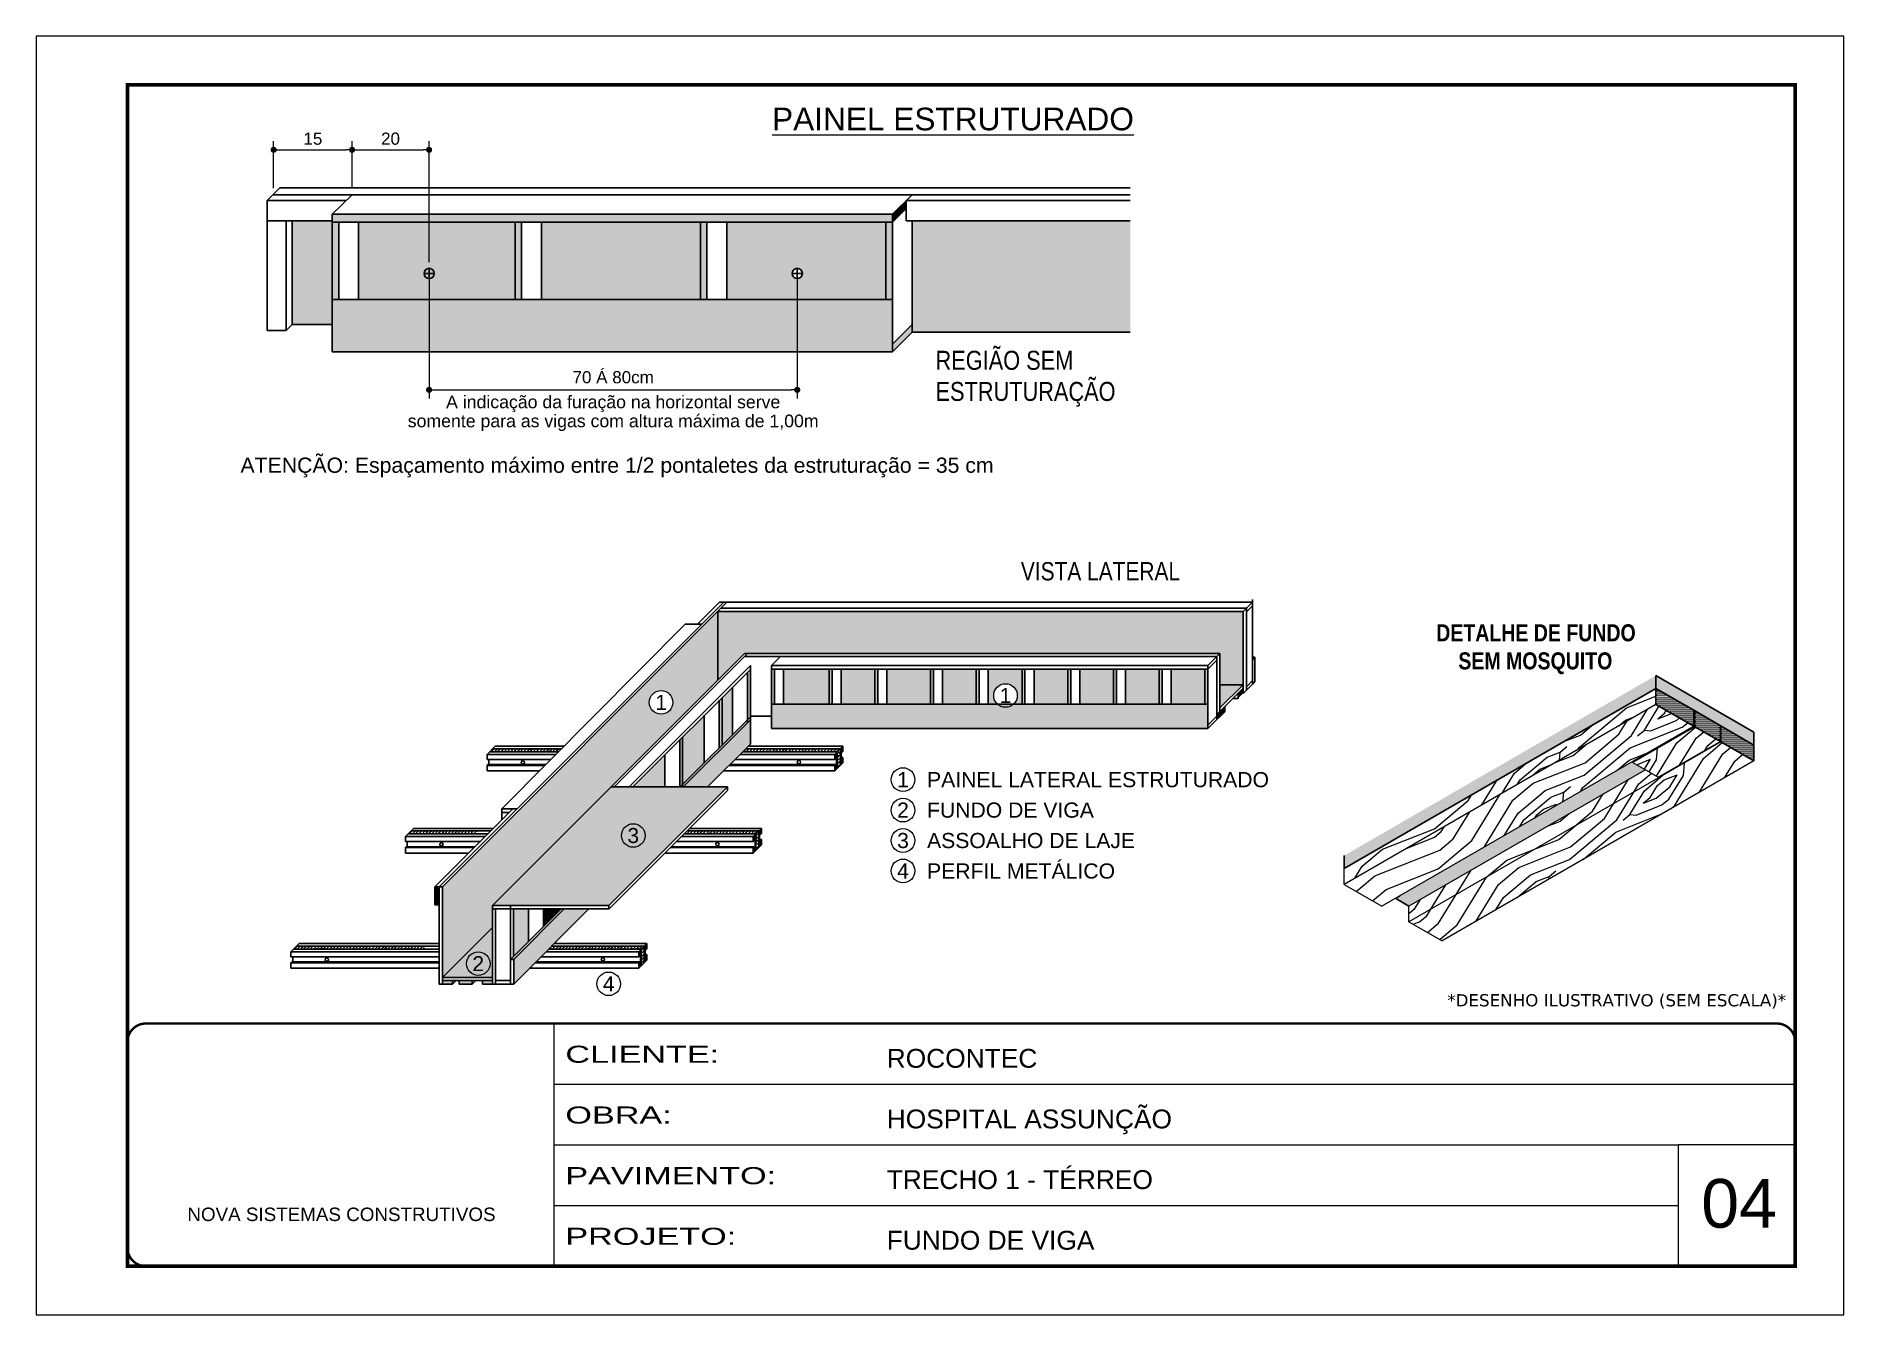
# Model space of a CAD drawing. Extents: x 3171 to 9452, y -2838 to 6252.
# Drawn here: x 7926 to 9411, y 5202 to 6252 of the extents above; entities that cross this region are included whole.
import ezdxf
from ezdxf.enums import TextEntityAlignment as Align

# ---------------------------------------------------------------- set-up
doc = ezdxf.new("R2010")
doc.units = 0
doc.linetypes.add('CONTINUO', pattern=[0])
doc.linetypes.add('DASHED', pattern=[0.75, 0.5, -0.25])
for name, color, linetype, lineweight in [('CARIMBO', 255, 'Continuous', 9), ('Demarcação 1', 251, 'Continuous', 9), ('Folhas', 255, 'Continuous', 9), ('fundo', 100, 'Continuous', 9), ('Madeira', 126, 'Continuous', 18), ('SARRAFO DE PRESSAO', 251, 'DASHED', 9)]:
    doc.layers.add(name, color=color, linetype=linetype, lineweight=lineweight)
for name, color, linetype in [('COTA', 241, 'Continuous'), ('HACHURA MADEIRAS', 1, 'Continuous'), ('material do compensado', 7, 'Continuous'), ('texto', 7, 'Continuous')]:
    doc.layers.add(name, color=color, linetype=linetype)
doc.layers.add('Demarcação 2', color=254, linetype='Continuous', lineweight=9, true_color=0xe0e0e0)
doc.styles.add('ARIAL', font='arial.ttf')
doc.styles.add('CESAR1', font='arial.ttf', dxfattribs={"oblique": 15})
doc.styles.add('ROMANC', font='techb___.ttf', dxfattribs={"height": 2.5})
doc.styles.get("Standard").update_dxf_attribs({"font": 'arial.ttf'})
doc.styles.add('stylellllll', font='verdana.ttf', dxfattribs={"height": 2})
doc.styles.add('Tecnologia', font='')
doc.styles.add('texto', font='ARIALN.TTF')
doc.styles.get('Tecnologia').set_extended_font_data('Forgotten Futurist')
doc.dimstyles.new('1x', dxfattribs={"dimtxt": 10, "dimasz": 5, "dimexe": 7, "dimexo": 5, "dimgap": 4, "dimtad": 1, "dimdec": 1, "dimdsep": 46, "dimtxsty": 'Standard', "dimblk": 'DOT', "dimcen": 0.09, "dimclrd": 4, "dimclre": 4, "dimclrt": 2, "dimadec": 0, "dimazin": 2, "dimtfac": 1, "dimtdec": 1, "dimtmove": 0, "dimatfit": 3, "dimldrblk": 'DOT', "dimfxl": 1, "dimtolj": 1, "dimtzin": 0, "dimlwd": 9, "dimlwe": 9, "dimarcsym": 0})
pattern_1 = [(45, (5718.6906, 53891.615), (0.99436891, 3.64601934), [4.6875, -0.9375, 0, -0.9375])]
pattern_2 = [(355, (-40407.98, 2854.77), (111.07494, 93.20294), [5.12645, -97.40264]), (85, (-40364, 2886.94), (-93.20294, 111.07494), [10.2529, -92.27619]), (40, (-40385.32, 2878.516), (8.936, 102.13894), [7.24881, -21.74642, 7.24881, -14.497615, 50.751904, -43.50449]), (40, (-40413.54, 2850.11), (8.936, 102.13894), [7.24983, -14.49967, 7.24983, -115.99871]), (40, (-40376.896, 2857.194), (8.936, 102.13894), [7.24983, -137.7482]), (40, (-40367.13, 2851.194), (8.936, 102.13894), [7.24983, -137.7482]), (40, (-40381.556, 2862.75), (8.936, 102.13894), [7.24983, -137.7482]), (40, (-40386.216, 2868.3), (8.936, 102.13894), [14.49967, -130.49838]), (40, (-40353.98, 2942.67), (8.936, 102.13894), [14.49967, -130.49838]), (40, (-40395.98, 2874.3), (8.936, 102.13894), [28.99933, -115.99871]), (40, (-40400.64, 2879.856), (8.936, 102.13894), [28.99933, -115.99871]), (40, (-40331.57, 2904.69), (8.936, 102.13894), [28.99933, -115.99871]), (40, (-40404.86, 2890.52), (8.936, 102.13894), [21.7497, -123.24834]), (40, (-40423.944, 2907.625), (8.936, 102.13894), [21.7497, -123.24834]), (40, (-40414.62, 2896.52), (8.936, 102.13894), [21.7497, -123.24834]), (40, (-40345.55, 2921.35), (8.936, 102.13894), [36.24951, -108.74853]), (40, (-40355.32, 2927.35), (8.936, 102.13894), [36.24951, -108.74853]), (40, (-40347.34, 2900.92), (8.936, 102.13894), [50.74931, -94.24873]), (21.56505, (-40396.877, 2864.09), (102.138945, -8.936), [11.4631, -217.79893]), (21.56505, (-40373.77, 2892.943), (102.138945, -8.936), [11.4631, -217.79893]), (21.56505, (-40379.77, 2883.176), (102.138945, -8.936), [11.4631, -217.79893]), (21.56505, (-40402.877, 2854.32), (102.138945, -8.936), [22.9262, -206.33583]), (21.56505, (-40378.43, 2898.497), (102.138945, -8.936), [34.3893, -194.87273]), (21.56505, (-40388.195, 2904.497), (102.138945, -8.936), [45.8524, -183.40963]), (21.56505, (-40397.962, 2910.498), (102.138945, -8.936), [45.8524, -183.40963]), (21.56505, (-40410.602, 2942.48), (102.138945, -8.936), [45.8524, -183.40963]), (21.56505, (-40411.496, 2932.266), (102.138945, -8.936), [57.3155, -171.94653]), (21.56505, (-40407.283, 2921.605), (102.138945, -8.936), [57.3155, -171.94653]), (58.43495, (-40375.11, 2877.62), (8.936, 102.138945), [11.4631, -217.79893]), (58.43495, (-40391.323, 2868.75), (8.936, 102.138945), [11.4631, -217.79893]), (58.43495, (-40407.984, 2854.77), (8.936, 102.138945), [22.9262, -206.33583]), (58.43495, (-40376, 2867.41), (8.936, 102.138945), [22.9262, -206.33583]), (58.43495, (-40418.645, 2850.555), (8.936, 102.138945), [34.3893, -194.87273]), (58.43495, (-40428.86, 2851.45), (8.936, 102.138945), [45.8524, -183.40963]), (58.43495, (-40336.487, 2848.513), (8.936, 102.138945), [45.8524, -183.40963]), (58.43495, (-40371.34, 2861.854), (8.936, 102.138945), [45.8524, -183.40963]), (58.43495, (-40351.808, 2849.853), (8.936, 102.138945), [57.3155, -171.94653]), (58.43495, (-40361.575, 2855.854), (8.936, 102.138945), [57.3155, -171.94653])]
pattern_3 = [(0, (-29515.467, -4899.1834), (0.82275303, 1.645506056), [0, -1.645506056])]

msp = doc.modelspace()

# ---------------------------------------------------------------- texts
at = {"style": 'stylellllll'}
msp.add_text('*DESENHO ILUSTRATIVO (SEM ESCALA)*', height=10, dxfattribs=at).set_placement((9363.77, 5455.65), align=Align.RIGHT)
at = {"layer": 'CARIMBO', "linetype": 'Continuous', "ltscale": 2, "style": 'ARIAL'}
msp.add_text('%%UPAINEL ESTRUTURADO', height=18.59, dxfattribs=at).set_placement((8679.34, 6175), align=Align.CENTER)
at = {"layer": 'CARIMBO', "linetype": 'Continuous', "ltscale": 2, "style": 'texto'}
for s, height, p in [('REGIÃO SEM', 15.6, (8665.01, 5978.36)), ('ESTRUTURAÇÃO', 15.6, (8665.01, 5952.8)), ('VISTA LATERAL', 15, (8735.11, 5805.44))]:
    msp.add_text(s, height=height, dxfattribs=at).set_placement(p)
at = {"layer": 'CARIMBO', "color": 2, "style": 'ARIAL'}
for s, height, p in [('A indicação da furação na horizontal serve', 10.4, (8400.21, 5951.98)), ('somente para as vigas com altura máxima de 1,00m', 10.4, (8400.21, 5936.38)), ('ATENÇÃO: Espaçamento máximo entre 1/2 pontaletes da estruturação = 35 cm  ', 12.48, (8408.23, 5900.02))]:
    msp.add_text(s, height=height, dxfattribs=at).set_placement(p, align=Align.MIDDLE_CENTER)
at = {"layer": 'CARIMBO', "style": 'ARIAL'}
for s, height, p in [('1', 12.32, (8439.56, 5705.25)), ('1', 12.32, (8722.5, 5710.92)), ('1', 12.44, (8638.29, 5641.81)), ('2', 12.44, (8638.29, 5616.81)), ('3', 12.32, (8416.7, 5595.93)), ('3', 12.44, (8638.29, 5591.81)), ('4', 12.44, (8638.29, 5566.81)), ('2', 12.32, (8289.37, 5490.72)), ('4', 12.32, (8396.51, 5474.16))]:
    msp.add_text(s, height=height, dxfattribs=at).set_placement(p, align=Align.MIDDLE_CENTER)
at = {"layer": 'CARIMBO', "style": 'CESAR1'}
for s, p in [('PAINEL LATERAL ESTRUTURADO', (8658.05, 5641.81)), ('FUNDO DE VIGA', (8658.05, 5616.81)), ('ASSOALHO DE LAJE', (8658.05, 5591.81)), ('PERFIL METÁLICO', (8658.05, 5566.81))]:
    msp.add_text(s, height=12.436, dxfattribs=at).set_placement(p, align=Align.MIDDLE_LEFT)
at = {"layer": 'CARIMBO', "style": 'ARIAL'}
msp.add_text('04', height=40, dxfattribs=at).set_placement((9294.05, 5273.89))
at = {"layer": 'texto', "style": 'ROMANC'}
for s, p in [('DETALHE DE FUNDO ', (9160.5, 5762.4)), ('SEM MOSQUITO', (9157.76, 5739.35))]:
    msp.add_text(s, height=14, dxfattribs=at).set_placement(p, align=Align.MIDDLE_CENTER)

# ---------------------------------------------------------------- blocks, each defined once
blk = doc.blocks.new('9999999999')
at = {"color": 30, "linetype": 'CONTINUO'}
for p, q in [((98564.6, 34230.2), (98564.6, 34429.4)), ((98564.6, 34379.6), (99584, 34379.6)), ((98564.6, 34329.8), (99488, 34329.8)), ((99584, 34329.8), (99488, 34329.8)), ((99488, 34329.8), (99488, 34230.2)), ((98564.6, 34280), (99488, 34280))]:
    blk.add_line(p, q, dxfattribs=at)
at = {"color": 30, "linetype": 'CONTINUO', "const_width": 2}
blk.add_lwpolyline([(99584, 34230.2), (99584, 34414.4, 0.414214), (99569, 34429.4), (98229, 34429.4, 0.414214), (98214, 34414.4), (98214, 34245.2, 0.414214), (98229, 34230.2), (99584, 34230.2)], format="xyb", dxfattribs=at)
at = {"layer": 'Folhas'}
blk.add_lwpolyline([(98139, 34190.2), (99624, 34190.2), (99624, 35240.2), (98139, 35240.2)], close=True, dxfattribs=at)
at = {"layer": 'Folhas', "color": 30, "const_width": 3}
blk.add_lwpolyline([(98214, 34230.2), (99584, 34230.2), (99584, 35200.2), (98214, 35200.2)], close=True, dxfattribs=at)
at = {"color": 7, "linetype": 'Continuous', "ltscale": 5, "style": 'ARIAL'}
for s, height, p in [('ROCONTEC', 15.48, (98837.7, 34393.1)), ('HOSPITAL ASSUNÇÃO', 15.483, (98837.7, 34343.3)), ('TRECHO 1 - TÉRREO', 15.483, (98837.7, 34293.5)), ('NOVA SISTEMAS CONSTRUTIVOS', 11.059, (98263.2, 34267.2)), ('FUNDO DE VIGA', 15.483, (98837.7, 34243.7))]:
    blk.add_text(s, height=height, dxfattribs=at).set_placement(p)
at = {"layer": 'Folhas', "color": 7, "style": 'Tecnologia', "width": 1.5}
for s, p in [('CLIENTE:', (98573.7, 34397.2)), ('OBRA:', (98573.7, 34347.3)), ('PAVIMENTO:', (98573.7, 34297.5)), ('PROJETO:', (98573.7, 34247.7))]:
    blk.add_text(s, height=14, dxfattribs=at).set_placement(p)
blk = doc.blocks.new('_Dot')
at = {"color": 0, "linetype": 'ByBlock', "lineweight": -2}
blk.add_line((-0.5, 0), (-1, 0), dxfattribs=at)
at = {"color": 0, "linetype": 'ByBlock', "const_width": 0.5}
blk.add_lwpolyline([(-0.25, 0, 1), (0.25, 0, 1)], format="xyb", close=True, dxfattribs=at)
blk = doc.blocks.new('*D82')
at = {"layer": 'COTA', "color": 4, "lineweight": 9, "transparency": 16777216}
for p, q in [((8121.3, 6127.5), (8121.3, 6166)), ((8185.7, 6127.2), (8185.7, 6166)), ((8126.3, 6159), (8180.7, 6159))]:
    blk.add_line(p, q, dxfattribs=at)
at = {"layer": 'Defpoints', "color": 0, "transparency": 16777216}
for p in [(8185.7, 6159), (8121.3, 6122.5), (8185.7, 6122.2)]:
    blk.add_point(p, dxfattribs=at)
at = {"layer": 'COTA', "color": 4, "lineweight": 9, "transparency": 16777216, "xscale": 5, "yscale": 5, "zscale": 5, "rotation": 180}
blk.add_blockref('_Dot', (8121.3, 6159), dxfattribs=at)
at = {"layer": 'COTA', "color": 4, "lineweight": 9, "transparency": 16777216, "xscale": 5, "yscale": 5, "zscale": 5}
blk.add_blockref('_Dot', (8185.7, 6159), dxfattribs=at)
at = {"layer": 'COTA', "color": 2, "transparency": 16777216, "insert": (8153.5, 6168.1), "char_height": 10, "attachment_point": 5}
blk.add_mtext('\\A1;15', dxfattribs=at)
blk = doc.blocks.new('*D83')
at = {"layer": 'COTA', "color": 4, "lineweight": 9, "transparency": 16777216}
for p, q in [((8185.7, 6127.2), (8185.7, 6166)), ((8249, 6066.7), (8249, 6166)), ((8190.7, 6159), (8244, 6159))]:
    blk.add_line(p, q, dxfattribs=at)
at = {"layer": 'Defpoints', "color": 0, "transparency": 16777216}
for p in [(8249, 6159), (8185.7, 6122.2), (8249, 6061.7)]:
    blk.add_point(p, dxfattribs=at)
at = {"layer": 'COTA', "color": 4, "lineweight": 9, "transparency": 16777216, "xscale": 5, "yscale": 5, "zscale": 5, "rotation": 180}
blk.add_blockref('_Dot', (8185.7, 6159), dxfattribs=at)
at = {"layer": 'COTA', "color": 4, "lineweight": 9, "transparency": 16777216, "xscale": 5, "yscale": 5, "zscale": 5}
blk.add_blockref('_Dot', (8249, 6159), dxfattribs=at)
at = {"layer": 'COTA', "color": 2, "transparency": 16777216, "insert": (8217.3, 6168.1), "char_height": 10, "attachment_point": 5}
blk.add_mtext('\\A1;20', dxfattribs=at)
blk = doc.blocks.new('*D84')
at = {"layer": 'COTA', "color": 4, "lineweight": 9, "transparency": 16777216}
for p, q in [((8249, 6056.7), (8249, 5954.9)), ((8551.4, 6056.7), (8551.4, 5954.9)), ((8254, 5961.9), (8546.4, 5961.9))]:
    blk.add_line(p, q, dxfattribs=at)
at = {"layer": 'Defpoints', "color": 0, "transparency": 16777216}
for p in [(8249, 6061.7), (8551.4, 6061.7), (8551.4, 5961.9)]:
    blk.add_point(p, dxfattribs=at)
at = {"layer": 'COTA', "color": 4, "lineweight": 9, "transparency": 16777216, "xscale": 5, "yscale": 5, "zscale": 5, "rotation": 180}
blk.add_blockref('_Dot', (8249, 5961.9), dxfattribs=at)
at = {"layer": 'COTA', "color": 4, "lineweight": 9, "transparency": 16777216, "xscale": 5, "yscale": 5, "zscale": 5}
blk.add_blockref('_Dot', (8551.4, 5961.9), dxfattribs=at)
at = {"layer": 'COTA', "color": 2, "transparency": 16777216, "insert": (8400.2, 5972.2), "char_height": 10, "attachment_point": 5}
blk.add_mtext('\\A1;70 Á 80cm', dxfattribs=at)

# ---------------------------------------------------------------- dimensions: what is measured, and where the dimension line sits
at = {"layer": 'COTA'}
for base, p1, p2, text, picture, middle in [((8185.7, 6158.96), (8121.27, 6122.54), (8185.7, 6122.16), '15', '*D82', (8153.48, 6168.07)), ((8248.98, 6158.96), (8185.7, 6122.16), (8248.98, 6061.69), '20', '*D83', (8217.34, 6168.07)), ((8551.44, 5961.86), (8248.98, 6061.69), (8551.44, 6061.69), '70 Á 80cm', '*D84', (8400.21, 5972.21))]:
    dim = msp.add_linear_dim(base=base, p1=p1, p2=p2, text=text, dimstyle='1x', dxfattribs=at)
    dim.commit()
    dim.dimension.update_dxf_attribs({"geometry": picture, "text_midpoint": middle})

# ---------------------------------------------------------------- hatches: boundary and pattern name
at = {"linetype": 'ByBlock', "ltscale": 2}
for points in [[(8629.53, 6106.06), (8169.47, 6106.06), (8169.47, 6099.69), (8629.53, 6099.69)], [(8169.36, 6035.98), (8174.69, 6035.98), (8174.69, 6099.58), (8169.36, 6099.58)], [(8319.54, 6035.98), (8324.87, 6035.98), (8324.87, 6099.58), (8319.54, 6099.58)], [(8510.5, 5688.48), (8512.85, 5690.84), (8512.85, 5732.28), (8510.5, 5729.92)], [(8530.15, 5703.72), (8532.58, 5703.72), (8532.58, 5732.44), (8530.15, 5732.44)], [(8577.42, 5703.72), (8579.86, 5703.72), (8579.86, 5732.44), (8577.42, 5732.44)], [(8614.96, 5703.72), (8617.39, 5703.72), (8617.39, 5732.44), (8614.96, 5732.44)], [(8660.89, 5703.72), (8663.33, 5703.72), (8663.33, 5732.44), (8660.89, 5732.44)], [(8698.42, 5703.72), (8700.86, 5703.72), (8700.86, 5732.44), (8698.42, 5732.44)], [(8735.95, 5703.72), (8738.39, 5703.72), (8738.39, 5732.44), (8735.95, 5732.44)], [(8773.49, 5703.72), (8775.93, 5703.72), (8775.93, 5732.44), (8773.49, 5732.44)], [(8811.02, 5703.72), (8813.46, 5703.72), (8813.46, 5732.44), (8811.02, 5732.44)], [(8848.55, 5703.72), (8850.99, 5703.72), (8850.99, 5732.44), (8848.56, 5732.44)], [(8886.09, 5703.72), (8888.53, 5703.72), (8888.53, 5732.44), (8886.09, 5732.44)], [(8927.41, 5742.42), (8925.4, 5742.42), (8925.4, 5740.18)], [(8487.16, 5667.62), (8489.51, 5669.97), (8489.51, 5709.27), (8487.16, 5706.92)], [(8510.6, 5688.59), (8510.6, 5691.07), (8457.21, 5637.67), (8457.21, 5635.78), (8457.8, 5635.78)], [(8457.1, 5676.53), (8454.75, 5674.18), (8454.75, 5635.68), (8457.1, 5635.68)], [(8359.93, 5535.65), (8357.37, 5535.65), (8315.91, 5494.2), (8318.48, 5494.2)], [(8342.72, 5521.01), (8345.08, 5523.36), (8345.08, 5535.55), (8342.72, 5535.55)]]:
    msp.add_hatch(color=256, dxfattribs=at).paths.add_polyline_path(points)
for points in [[(8640.88, 6110.94), (8640.88, 6117.32), (8629.53, 6106.06), (8629.53, 6099.69)], [(8471.93, 6035.98), (8477.26, 6035.98), (8477.26, 6099.69), (8471.93, 6099.69)], [(8917.78, 5712.63), (8917.78, 5716.82), (8913.55, 5712.63), (8913.55, 5708.44)], [(8902.62, 5701.78), (8896.64, 5695.85), (8896.64, 5691.66), (8902.62, 5697.59)], [(8257.39, 5553.81), (8253.73, 5553.81), (8253.73, 5538.95), (8257.39, 5538.95)]]:
    msp.add_hatch(color=256).paths.add_polyline_path(points)
h = msp.add_hatch(color=256)
h.paths.add_polyline_path([(8629.53, 5999.43), (8629.53, 5993.06), (8645.75, 6009.15), (8645.75, 6015.53)])
h.paths.add_polyline_path([(8624.2, 6035.97), (8629.53, 6035.97), (8629.53, 6099.69), (8624.2, 6099.69)])
at = {"linetype": 'Continuous', "ltscale": 1.5}
h = msp.add_hatch(dxfattribs=at)
h.set_pattern_fill('ANSI36', color=256, scale=15, style=0)
h.set_pattern_definition(pattern_1)
h.paths.add_polyline_path([(8301.16, 5667.1), (8298.65, 5664.6), (8355.22, 5664.6), (8357.71, 5667.1)])
h = msp.add_hatch(dxfattribs=at)
h.set_pattern_fill('ANSI36', color=256, scale=15, style=0)
h.set_pattern_definition(pattern_1)
h.paths.add_polyline_path([(8586.85, 5667.1), (8509.12, 5667.1), (8506.61, 5664.6), (8584.34, 5664.6)])
h.paths.add_polyline_path([(8586.85, 5667.1), (8584.34, 5664.6), (8584.34, 5650.99), (8586.85, 5653.49)])
h = msp.add_hatch(dxfattribs=at)
h.set_pattern_fill('ANSI36', color=256, scale=15, style=0)
h.set_pattern_definition(pattern_1)
h.paths.add_polyline_path([(8234.18, 5599.73), (8231.67, 5597.23), (8288.24, 5597.23), (8290.73, 5599.73)])
h = msp.add_hatch(dxfattribs=at)
h.set_pattern_fill('ANSI36', color=256, scale=15, style=0)
h.set_pattern_definition(pattern_1)
h.paths.add_polyline_path([(8519.87, 5599.73), (8517.36, 5597.23), (8517.36, 5583.62), (8519.87, 5586.12)])
h.paths.add_polyline_path([(8460.86, 5599.73), (8458.36, 5597.23), (8517.36, 5597.23), (8519.87, 5599.73)])
h = msp.add_hatch(dxfattribs=at)
h.set_pattern_fill('ANSI36', color=256, scale=15, style=0)
h.set_pattern_definition(pattern_1)
h.paths.add_polyline_path([(8140.11, 5505.11), (8137.6, 5502.61), (8245.07, 5502.61), (8245.07, 5505.11)])
h = msp.add_hatch(dxfattribs=at)
h.set_pattern_fill('ANSI36', color=256, scale=15, style=0)
h.set_pattern_definition(pattern_1)
h.paths.add_polyline_path([(8425.79, 5505.11), (8423.29, 5502.61), (8423.29, 5488.99), (8425.79, 5491.5)])
h.paths.add_polyline_path([(8349.69, 5505.11), (8347.19, 5502.61), (8423.29, 5502.61), (8425.79, 5505.11)])
at = {"linetype": 'ByBlock', "ltscale": 2}
h = msp.add_hatch(color=256, dxfattribs=at)
h.paths.add_polyline_path([(8268.18, 5476.82), (8259.96, 5476.82), (8259.96, 5473.9), (8268.18, 5473.9)])
h.paths.add_polyline_path([(8284.48, 5476.82), (8273.69, 5476.82), (8273.69, 5473.9), (8284.48, 5473.9)])
h.paths.add_polyline_path([(8301.02, 5476.82), (8292.8, 5476.82), (8292.8, 5473.9), (8301.02, 5473.9)])
at = {"layer": 'Demarcação 1'}
h = msp.add_hatch(color=256, dxfattribs=at)
h.paths.add_polyline_path([(8279.69, 5490.72, 1), (8299.04, 5490.72, 1)], flags=17)
h.paths.add_polyline_path([(8301.02, 5538.42), (8486.07, 5723.46), (8486.07, 5779.93), (8486.07, 5779.93), (8259.96, 5553.82), (8259.96, 5479.39), (8301.02, 5520.45)])
h.paths.add_polyline_path([(8429.88, 5705.25, -1), (8449.24, 5705.25, -1)], flags=16)
h.paths.add_polyline_path([(8281.49, 5481.46), (8297.24, 5481.46), (8297.24, 5500.02), (8281.49, 5500.02)], flags=24)
h.paths.add_polyline_path([(8431.68, 5696), (8447.44, 5696), (8447.44, 5714.56), (8431.68, 5714.56)], flags=24)
for points in [[(8486.07, 5723.46), (8508, 5745.4), (8898.57, 5745.4), (8898.57, 5719.77), (8917.78, 5719.77), (8917.78, 5779.93), (8486.07, 5779.93)], [(8898.57, 5719.77), (8898.57, 5700.72), (8917.78, 5719.77)]]:
    msp.add_hatch(color=256, dxfattribs=at).paths.add_polyline_path(points)
h = msp.add_hatch(color=256, dxfattribs=at)
h.paths.add_polyline_path([(8259.96, 5479.39), (8301.02, 5479.39), (8301.02, 5520.45)])
h.paths.add_polyline_path([(8279.69, 5490.72, -1), (8299.04, 5490.72, -1)], flags=16)
h.paths.add_polyline_path([(8281.49, 5481.46), (8297.24, 5481.46), (8297.24, 5500.02), (8281.49, 5500.02)], flags=24)
at = {"layer": 'Demarcação 2'}
for points in [[(8169.47, 6099.69), (8169.47, 6099.69), (8169.47, 6100.75), (8136.48, 6100.75), (8136.48, 6015.53), (8169.47, 6015.53)], [(8191.02, 6035.98), (8319.66, 6035.98), (8319.66, 6099.69), (8191.02, 6099.69)], [(8341.21, 6035.98), (8471.93, 6035.98), (8471.93, 6099.69), (8341.21, 6099.69)], [(8645.75, 6100.75), (8645.75, 6009.15), (8825.03, 6009.15), (8825.03, 6100.75)], [(8629.53, 6035.97), (8169.47, 6035.98), (8169.47, 5999.44), (8169.47, 5993.06), (8629.53, 5993.06)], [(8540.12, 5703.72), (8577.53, 5703.72), (8577.53, 5732.54), (8540.12, 5732.54)], [(8587.4, 5703.72), (8615.06, 5703.72), (8615.06, 5732.54), (8587.4, 5732.54)], [(8624.93, 5703.72), (8660.99, 5703.72), (8660.99, 5732.54), (8624.93, 5732.54)], [(8670.86, 5703.72), (8698.53, 5703.72), (8698.53, 5732.54), (8670.86, 5732.54)], [(8745.93, 5703.72), (8773.59, 5703.72), (8773.59, 5732.54), (8745.93, 5732.54)], [(8783.46, 5703.72), (8811.13, 5703.72), (8811.13, 5732.54), (8783.46, 5732.54)], [(8821, 5703.72), (8848.66, 5703.72), (8848.66, 5732.54), (8821, 5732.54)], [(8858.53, 5703.72), (8886.2, 5703.72), (8886.2, 5732.54), (8858.53, 5732.54)], [(8489.62, 5670.08), (8498.28, 5678.75), (8498.28, 5717.71), (8489.62, 5709.04)], [(8888.63, 5703.72), (8728.97, 5703.72, -0.3830345), (8716.03, 5703.72), (8530.25, 5703.72), (8530.25, 5683.72), (8888.63, 5683.72)], [(8457.21, 5637.67), (8474.94, 5655.41), (8474.94, 5694.37), (8457.21, 5676.63)], [(8512.95, 5673.86), (8512.95, 5690.94), (8457.8, 5635.78), (8477.8, 5635.78), (8512.95, 5670.94)], [(8416.36, 5635.78), (8442.53, 5635.78), (8442.53, 5661.96)], [(8318.26, 5496.55), (8330.51, 5508.8), (8330.51, 5535.65), (8318.26, 5535.65)], [(8380.23, 5535.65), (8374.75, 5535.65), (8359.93, 5535.65), (8318.48, 5494.2), (8318.48, 5473.9)], [(8345.18, 5523.47), (8357.37, 5535.65), (8345.18, 5535.65)]]:
    msp.add_hatch(color=256, dxfattribs=at).paths.add_polyline_path(points)
h = msp.add_hatch(color=256, dxfattribs=at)
h.paths.add_polyline_path([(8547.25, 6057.51, -1), (8555.62, 6057.51, -1)], flags=16)
h.paths.add_polyline_path([(8493.48, 6035.98), (8624.2, 6035.97), (8624.2, 6099.69), (8493.48, 6099.69)])
h = msp.add_hatch(color=256, dxfattribs=at)
h.paths.add_polyline_path([(8732.18, 5710.92, -1), (8712.82, 5710.92, -1)], flags=16)
h.paths.add_polyline_path([(8714.62, 5701.67), (8730.38, 5701.67), (8730.38, 5720.22), (8714.62, 5720.22)], flags=24)
h.paths.add_polyline_path([(8708.39, 5703.72), (8736.06, 5703.72), (8736.06, 5732.54), (8708.39, 5732.54)])
h = msp.add_hatch(color=256, dxfattribs=at)
h.paths.add_polyline_path([(8301.02, 5538.42), (8303.59, 5538.42), (8315.91, 5538.42), (8396.66, 5538.42), (8494.03, 5635.78), (8398.39, 5635.78)])
h.paths.add_polyline_path([(8408.76, 5586.4), (8424.63, 5586.4), (8424.63, 5605.29), (8408.76, 5605.29)], flags=24)
at = {"layer": 'fundo'}
h = msp.add_hatch(color=252, dxfattribs=at)
h.dxf.hatch_style = 1
h.paths.add_polyline_path([(9000.68, 5579.44), (9000.68, 5568.78), (9256.82, 5716.67), (9256.82, 5727.32)])
h = msp.add_hatch(color=252, dxfattribs=at)
h.dxf.hatch_style = 1
h.paths.add_polyline_path([(9287.9, 5709.38), (9256.82, 5727.32), (9256.82, 5716.67), (9287.9, 5698.73), (9337.24, 5670.24), (9337.24, 5680.9)])
h = msp.add_hatch(color=252, dxfattribs=at)
h.dxf.hatch_style = 1
h.paths.add_polyline_path([(9248.19, 5649.93), (9237.82, 5655.91), (9237.82, 5656.79), (9043.03, 5544.33), (9053.95, 5538.02)])
at = {"layer": 'HACHURA MADEIRAS'}
h = msp.add_hatch(dxfattribs=at)
h.set_pattern_fill('DOTS', scale=1.036539)
h.set_pattern_definition(pattern_3)
h.paths.add_polyline_path([(9287.9, 5685.7), (9287.9, 5698.73), (9256.82, 5716.67), (9256.82, 5703.64)])
h = msp.add_hatch(dxfattribs=at)
h.set_pattern_fill('DOTS', scale=1.036539)
h.set_pattern_definition(pattern_3)
h.paths.add_polyline_path([(9288.66, 5698.29), (9288.66, 5685.26), (9309.8, 5673.06), (9309.8, 5686.08)])
h = msp.add_hatch(dxfattribs=at)
h.set_pattern_fill('DOTS', scale=1.036539)
h.set_pattern_definition(pattern_3)
h.paths.add_polyline_path([(9310.1, 5685.91), (9310.1, 5672.89), (9337.24, 5657.22), (9337.24, 5670.24)])
at = {"layer": 'Madeira'}
h = msp.add_hatch(dxfattribs=at)
h.set_pattern_fill('PATRON00077', color=256, scale=102.529099, angle=355, pattern_type=2)
h.set_pattern_definition(pattern_2)
h.paths.add_polyline_path([(9000.68, 5568.78), (9000.68, 5555.76), (9256.82, 5703.64), (9256.82, 5716.67)])
h = msp.add_hatch(dxfattribs=at)
h.set_pattern_fill('PATRON00077', color=256, scale=102.529099, angle=355, pattern_type=2)
h.set_pattern_definition([(355, (-9305.47, -66385.8), (111.07494, 93.20294), [5.12645, -97.40264]), (85, (-9261.48, -66353.63), (-93.20294, 111.07494), [10.25291, -92.27619]), (40, (-9282.804, -66362.054), (8.936, 102.138945), [7.248807, -21.74642, 7.248807, -14.497615, 50.751904, -43.504487]), (40, (-9311.02, -66390.46), (8.936, 102.138945), [7.24983, -14.499665, 7.24983, -115.99871]), (40, (-9274.38, -66383.375), (8.936, 102.138945), [7.24983, -137.74821]), (40, (-9264.61, -66389.376), (8.936, 102.138945), [7.24983, -137.74821]), (40, (-9279.04, -66377.82), (8.936, 102.138945), [7.24983, -137.74821]), (40, (-9283.7, -66372.27), (8.936, 102.138945), [14.49967, -130.49838]), (40, (-9251.46, -66297.9), (8.936, 102.138945), [14.49967, -130.49838]), (40, (-9293.465, -66366.27), (8.936, 102.138945), [28.99933, -115.99871]), (40, (-9298.125, -66360.714), (8.936, 102.138945), [28.99933, -115.99871]), (40, (-9229.054, -66335.88), (8.936, 102.138945), [28.99933, -115.99871]), (40, (-9302.34, -66350.05), (8.936, 102.138945), [21.7497, -123.24834]), (40, (-9321.426, -66332.945), (8.936, 102.138945), [21.7497, -123.24834]), (40, (-9312.106, -66344.05), (8.936, 102.138945), [21.7497, -123.24834]), (40, (-9243.034, -66319.22), (8.936, 102.138945), [36.24951, -108.74853]), (40, (-9252.8, -66313.22), (8.936, 102.138945), [36.24951, -108.74853]), (40, (-9244.82, -66339.65), (8.936, 102.138945), [50.74931, -94.24873]), (21.56505, (-9294.36, -66376.48), (102.138945, -8.936), [11.4631, -217.79893]), (21.56505, (-9271.25, -66347.627), (102.138945, -8.936), [11.4631, -217.79893]), (21.56505, (-9277.25, -66357.394), (102.138945, -8.936), [11.4631, -217.79893]), (21.56505, (-9300.36, -66386.25), (102.138945, -8.936), [22.9262, -206.33583]), (21.56505, (-9275.91, -66342.073), (102.138945, -8.936), [34.3893, -194.87273]), (21.56505, (-9285.677, -66336.073), (102.138945, -8.936), [45.8524, -183.40963]), (21.56505, (-9295.444, -66330.07), (102.138945, -8.936), [45.8524, -183.40963]), (21.56505, (-9308.084, -66298.09), (102.138945, -8.936), [45.8524, -183.40963]), (21.56505, (-9308.98, -66308.304), (102.138945, -8.936), [57.31551, -171.94653]), (21.56505, (-9304.765, -66318.965), (102.138945, -8.936), [57.31551, -171.94653]), (58.43495, (-9272.59, -66362.948), (8.936, 102.138945), [11.4631, -217.79893]), (58.43495, (-9288.805, -66371.82), (8.936, 102.138945), [11.4631, -217.79893]), (58.43495, (-9305.466, -66385.8), (8.936, 102.138945), [22.9262, -206.33583]), (58.43495, (-9273.484, -66373.16), (8.936, 102.138945), [22.9262, -206.33583]), (58.43495, (-9316.127, -66390.015), (8.936, 102.138945), [34.3893, -194.87273]), (58.43495, (-9326.34, -66389.12), (8.936, 102.138945), [45.8524, -183.40963]), (58.43495, (-9233.97, -66392.057), (8.936, 102.138945), [45.8524, -183.40963]), (58.43495, (-9268.824, -66378.715), (8.936, 102.138945), [45.8524, -183.40963]), (58.43495, (-9249.29, -66390.716), (8.936, 102.138945), [57.31551, -171.94653]), (58.43495, (-9259.057, -66384.716), (8.936, 102.138945), [57.31551, -171.94653])])
h.paths.add_polyline_path([(9000.68, 5555.76), (9031.76, 5537.82), (9287.9, 5685.7), (9256.82, 5703.64)])
h = msp.add_hatch(dxfattribs=at)
h.set_pattern_fill('PATRON00077', color=256, scale=102.529099, angle=355, pattern_type=2)
h.set_pattern_definition(pattern_2)
h.paths.add_polyline_path([(9081.11, 5509.34), (9337.24, 5657.22), (9310.1, 5672.89), (9054.05, 5525.06)])
h = msp.add_hatch(dxfattribs=at)
h.set_pattern_fill('PATRON00077', color=256, scale=102.529099, angle=355, pattern_type=2)
h.set_pattern_definition([(355, (-40429.95, 2867.51), (111.07494, 93.20294), [5.12645, -97.40264]), (85, (-40385.97, 2899.68), (-93.20294, 111.07494), [10.2529, -92.27619]), (40, (-40407.29, 2891.255), (8.936, 102.13894), [7.24881, -21.74642, 7.24881, -14.497615, 50.751904, -43.50449]), (40, (-40435.5, 2862.85), (8.936, 102.13894), [7.24983, -14.49967, 7.24983, -115.99871]), (40, (-40398.86, 2869.93), (8.936, 102.13894), [7.24983, -137.7482]), (40, (-40389.09, 2863.93), (8.936, 102.13894), [7.24983, -137.7482]), (40, (-40403.52, 2875.49), (8.936, 102.13894), [7.24983, -137.7482]), (40, (-40408.18, 2881.04), (8.936, 102.13894), [14.49967, -130.49838]), (40, (-40375.94, 2955.41), (8.936, 102.13894), [14.49967, -130.49838]), (40, (-40417.95, 2887.04), (8.936, 102.13894), [28.99933, -115.99871]), (40, (-40422.61, 2892.595), (8.936, 102.13894), [28.99933, -115.99871]), (40, (-40353.536, 2917.43), (8.936, 102.13894), [28.99933, -115.99871]), (40, (-40426.82, 2903.256), (8.936, 102.13894), [21.7497, -123.24834]), (40, (-40445.91, 2920.364), (8.936, 102.13894), [21.7497, -123.24834]), (40, (-40436.59, 2909.26), (8.936, 102.13894), [21.7497, -123.24834]), (40, (-40367.52, 2934.09), (8.936, 102.13894), [36.24951, -108.74853]), (40, (-40377.284, 2940.09), (8.936, 102.13894), [36.24951, -108.74853]), (40, (-40369.304, 2913.66), (8.936, 102.13894), [50.74931, -94.24873]), (21.56505, (-40418.84, 2876.83), (102.138945, -8.936), [11.4631, -217.79893]), (21.56505, (-40395.73, 2905.68), (102.138945, -8.936), [11.4631, -217.79893]), (21.56505, (-40401.733, 2895.915), (102.138945, -8.936), [11.4631, -217.79893]), (21.56505, (-40424.84, 2867.06), (102.138945, -8.936), [22.9262, -206.33583]), (21.56505, (-40400.39, 2911.236), (102.138945, -8.936), [34.3893, -194.87273]), (21.56505, (-40410.16, 2917.236), (102.138945, -8.936), [45.8524, -183.40963]), (21.56505, (-40419.926, 2923.237), (102.138945, -8.936), [45.8524, -183.40963]), (21.56505, (-40432.567, 2955.22), (102.138945, -8.936), [45.8524, -183.40963]), (21.56505, (-40433.46, 2945.005), (102.138945, -8.936), [57.3155, -171.94653]), (21.56505, (-40429.247, 2934.345), (102.138945, -8.936), [57.3155, -171.94653]), (58.43495, (-40397.073, 2890.36), (8.936, 102.138945), [11.4631, -217.79893]), (58.43495, (-40413.287, 2881.49), (8.936, 102.138945), [11.4631, -217.79893]), (58.43495, (-40429.95, 2867.507), (8.936, 102.138945), [22.9262, -206.33583]), (58.43495, (-40397.966, 2880.147), (8.936, 102.138945), [22.9262, -206.33583]), (58.43495, (-40440.61, 2863.294), (8.936, 102.138945), [34.3893, -194.87273]), (58.43495, (-40450.823, 2864.188), (8.936, 102.138945), [45.8524, -183.40963]), (58.43495, (-40358.45, 2861.25), (8.936, 102.138945), [45.8524, -183.40963]), (58.43495, (-40393.306, 2874.594), (8.936, 102.138945), [45.8524, -183.40963]), (58.43495, (-40373.77, 2862.593), (8.936, 102.138945), [57.3155, -171.94653]), (58.43495, (-40383.54, 2868.593), (8.936, 102.138945), [57.3155, -171.94653])])
h.paths.add_polyline_path([(9258.96, 5643.71), (9309.8, 5673.06), (9288.14, 5685.63), (9237.82, 5655.91)])
h = msp.add_hatch(dxfattribs=at)
h.set_pattern_fill('PATRON00077', color=256, scale=102.529099, angle=355, pattern_type=2)
h.set_pattern_definition(pattern_2)
h.paths.add_polyline_path([(9259.32, 5643.5), (9248.05, 5650.01), (9053.89, 5537.98), (9053.95, 5525)])

# ---------------------------------------------------------------- linework, layer by layer
at = {"linetype": 'ByBlock', "ltscale": 2}
for p, q in [((8116.05, 6117.32), (8126.49, 6127.76)), ((8185.7, 6122.16), (8169.47, 6106.06)), ((8645.75, 6122.16), (8629.53, 6106.06)), ((8116.05, 6117.32), (8116.05, 6100.75)), ((8169.47, 6106.06), (8629.53, 6106.06)), ((8169.47, 6099.69), (8169.47, 6106.06)), ((8640.88, 6110.94), (8629.53, 6099.69)), ((8629.53, 6106.06), (8629.53, 5993.06)), ((8640.88, 6100.75), (8640.88, 6117.32)), ((8116.05, 6100.75), (8116.05, 6010.69)), ((8131.65, 6100.75), (8131.65, 6010.69)), ((8136.48, 6100.75), (8136.48, 6015.53)), ((8169.47, 6099.69), (8169.47, 5993.06)), ((8169.47, 6099.69), (8169.47, 5999.44)), ((8169.47, 6099.69), (8629.53, 6099.69)), ((8174.8, 6099.69), (8174.8, 6035.98)), ((8191.02, 6035.98), (8191.02, 6099.69)), ((8319.66, 6099.69), (8319.66, 6035.98)), ((8324.98, 6099.69), (8324.98, 6035.98)), ((8341.21, 6035.98), (8341.21, 6099.69)), ((8471.93, 6099.69), (8471.93, 6035.98)), ((8477.26, 6099.69), (8477.26, 6035.98)), ((8493.48, 6035.98), (8493.48, 6099.69)), ((8624.2, 6099.69), (8624.2, 6035.97)), ((8645.75, 6009.15), (8645.75, 6100.75)), ((8131.65, 6010.69), (8136.48, 6015.53)), ((8169.47, 6015.53), (8136.48, 6015.53)), ((8169.47, 6015.53), (8136.48, 6015.53)), ((8645.75, 6015.53), (8629.53, 5999.43)), ((8645.75, 6009.15), (8629.53, 5993.06)), ((8925.4, 5784.63), (8920.35, 5779.62)), ((8400.96, 5635.78), (8510.57, 5745.4)), ((8512.95, 5673.86), (8512.95, 5732.38)), ((8537.68, 5742.83), (8530.25, 5735.46)), ((8530.25, 5735.46), (8888.63, 5735.46)), ((8530.25, 5732.54), (8530.25, 5735.46)), ((8530.25, 5732.54), (8888.63, 5732.54)), ((8530.25, 5732.54), (8530.25, 5683.72)), ((8530.25, 5732.54), (8530.25, 5703.72)), ((8532.69, 5732.54), (8532.69, 5703.72)), ((8540.12, 5703.72), (8540.12, 5732.54)), ((8577.53, 5732.54), (8577.53, 5703.72)), ((8579.97, 5732.54), (8579.97, 5703.72)), ((8587.4, 5703.72), (8587.4, 5732.54)), ((8615.06, 5732.54), (8615.06, 5703.72)), ((8617.5, 5732.54), (8617.5, 5703.72)), ((8624.93, 5703.72), (8624.93, 5732.54)), ((8660.99, 5732.54), (8660.99, 5703.72)), ((8663.43, 5732.54), (8663.43, 5703.72)), ((8670.86, 5703.72), (8670.86, 5732.54)), ((8698.53, 5732.54), (8698.53, 5703.72)), ((8700.97, 5732.54), (8700.97, 5703.72)), ((8708.39, 5703.72), (8708.39, 5732.54)), ((8736.06, 5732.54), (8736.06, 5703.72)), ((8738.5, 5732.54), (8738.5, 5703.72)), ((8745.93, 5703.72), (8745.93, 5732.54)), ((8773.59, 5732.54), (8773.59, 5703.72)), ((8776.03, 5732.54), (8776.03, 5703.72)), ((8783.46, 5703.72), (8783.46, 5732.54)), ((8811.13, 5732.54), (8811.13, 5703.72)), ((8813.57, 5732.54), (8813.57, 5703.72)), ((8821, 5703.72), (8821, 5732.54)), ((8848.66, 5732.54), (8848.66, 5703.72)), ((8851.1, 5732.54), (8851.1, 5703.72)), ((8858.53, 5703.72), (8858.53, 5732.54)), ((8886.2, 5732.54), (8886.2, 5703.72)), ((8896.06, 5742.83), (8888.63, 5735.46)), ((8896.06, 5739.91), (8888.63, 5732.54)), ((8888.63, 5735.46), (8888.63, 5732.54)), ((8888.63, 5732.54), (8888.63, 5683.72)), ((8896.06, 5742.83), (8898.57, 5745.4)), ((8896.06, 5742.83), (8896.06, 5691.09)), ((8925.4, 5740.18), (8927.41, 5742.42)), ((8927.41, 5742.42), (8925.4, 5742.42)), ((8927.41, 5722.42), (8927.41, 5742.42)), ((8498.28, 5678.75), (8498.28, 5717.71)), ((8510.6, 5688.59), (8510.6, 5730.03)), ((8925.4, 5720.18), (8917.78, 5712.63)), ((8925.4, 5720.18), (8927.41, 5722.42)), ((8487.26, 5667.73), (8487.26, 5707.02)), ((8489.62, 5670.08), (8489.62, 5709.38)), ((8512.95, 5693.42), (8455.32, 5635.78)), ((8474.94, 5655.41), (8474.94, 5694.7)), ((8530.25, 5694.01), (8512.95, 5694.01)), ((8896.06, 5694.01), (8888.63, 5686.64)), ((8896.06, 5691.09), (8888.63, 5683.72)), ((8902.62, 5697.59), (8892.24, 5687.29)), ((8898.57, 5693.57), (8896.06, 5691.09)), ((8454.85, 5635.78), (8454.85, 5674.28)), ((8457.21, 5635.78), (8457.21, 5676.63)), ((8512.95, 5673.86), (8512.95, 5670.94)), ((8296.58, 5662.53), (8296.58, 5658.34)), ((8296.58, 5662.53), (8339.83, 5662.53)), ((8296.58, 5662.53), (8353.16, 5662.53)), ((8296.58, 5658.34), (8349, 5658.34)), ((8298.03, 5658.34), (8298.03, 5654.11)), ((8298.65, 5664.6), (8355.22, 5664.6)), ((8301.16, 5667.1), (8357.71, 5667.1)), ((8303.23, 5669.17), (8359.77, 5669.17)), ((8500.35, 5658.34), (8582.27, 5658.34)), ((8504.54, 5662.53), (8582.27, 5662.53)), ((8506.61, 5664.6), (8584.34, 5664.6)), ((8509.12, 5667.1), (8586.85, 5667.1)), ((8511.19, 5669.17), (8588.92, 5669.17)), ((8582.27, 5662.53), (8582.27, 5658.34)), ((8582.91, 5662.25), (8582.91, 5658.98)), ((8583.72, 5663.06), (8583.72, 5651.13)), ((8584.34, 5664.6), (8584.34, 5650.99)), ((8586.85, 5667.1), (8586.85, 5653.49)), ((8587.47, 5666.81), (8587.47, 5654.89)), ((8587.47, 5664.36), (8588.29, 5664.36)), ((8587.47, 5660.11), (8588.92, 5660.11)), ((8587.47, 5659.49), (8588.29, 5659.49)), ((8588.29, 5667.63), (8588.29, 5664.36)), ((8588.29, 5659.49), (8588.29, 5655.71)), ((8296.58, 5653.47), (8344.15, 5653.47)), ((8296.58, 5648.92), (8326.3, 5648.92)), ((8296.58, 5648.92), (8339.63, 5648.92)), ((8297.22, 5654.11), (8344.79, 5654.11)), ((8490.93, 5648.92), (8582.27, 5648.92)), ((8495.48, 5653.47), (8582.27, 5653.47)), ((8496.12, 5654.11), (8582.91, 5654.11)), ((8582.91, 5651.13), (8583.72, 5651.13)), ((8587.47, 5655.71), (8588.29, 5655.71)), ((8494.15, 5635.78), (8494.15, 5633.02)), ((8308.72, 5608.81), (8308.72, 5617.83)), ((8308.72, 5614.91), (8314.82, 5614.91)), ((8234.18, 5599.73), (8299.65, 5599.73)), ((8236.25, 5601.8), (8301.71, 5601.8)), ((8460.85, 5599.73), (8519.87, 5599.73)), ((8462.91, 5601.8), (8521.94, 5601.8)), ((8519.87, 5599.73), (8519.87, 5586.12)), ((8520.49, 5599.44), (8520.49, 5587.52)), ((8521.31, 5600.26), (8521.31, 5596.99)), ((8229.61, 5595.16), (8272.85, 5595.16)), ((8229.61, 5595.16), (8295.07, 5595.16)), ((8229.61, 5595.16), (8229.61, 5590.97)), ((8229.61, 5590.97), (8290.88, 5590.97)), ((8229.61, 5586.1), (8286.01, 5586.1)), ((8230.24, 5586.74), (8286.65, 5586.74)), ((8231.05, 5590.97), (8231.05, 5586.74)), ((8231.67, 5597.23), (8297.14, 5597.23)), ((8447.21, 5586.1), (8515.29, 5586.1)), ((8447.85, 5586.74), (8515.93, 5586.74)), ((8452.08, 5590.97), (8515.29, 5590.97)), ((8456.27, 5595.16), (8515.29, 5595.16)), ((8458.34, 5597.23), (8517.36, 5597.23)), ((8515.29, 5595.16), (8515.29, 5590.97)), ((8515.93, 5594.88), (8515.93, 5591.61)), ((8515.93, 5583.76), (8516.74, 5583.76)), ((8516.74, 5595.69), (8516.74, 5583.76)), ((8517.36, 5597.23), (8517.36, 5583.62)), ((8520.49, 5596.99), (8521.31, 5596.99)), ((8520.49, 5592.74), (8521.94, 5592.74)), ((8520.49, 5592.12), (8521.31, 5592.12)), ((8520.49, 5588.34), (8521.31, 5588.34)), ((8521.31, 5592.12), (8521.31, 5588.34)), ((8229.61, 5581.55), (8259.32, 5581.55)), ((8229.61, 5581.55), (8281.46, 5581.55)), ((8442.66, 5581.55), (8515.29, 5581.55)), ((8253.73, 5538.95), (8253.73, 5553.81)), ((8257.39, 5553.82), (8259.96, 5553.82)), ((8253.73, 5538.95), (8257.39, 5538.95)), ((8301.02, 5538.42), (8303.59, 5538.42)), ((8306.81, 5535.65), (8374.75, 5535.65)), ((8315.91, 5476.82), (8315.91, 5535.65)), ((8318.26, 5496.55), (8318.26, 5535.52)), ((8330.51, 5508.8), (8330.51, 5535.65)), ((8342.83, 5521.12), (8342.83, 5535.65)), ((8345.18, 5523.47), (8345.18, 5535.65)), ((8396.66, 5538.42), (8396.66, 5535.65)), ((8135.53, 5500.54), (8231.74, 5500.54)), ((8135.53, 5500.54), (8257.39, 5500.54)), ((8135.53, 5500.54), (8135.53, 5496.35)), ((8135.53, 5496.35), (8257.39, 5496.35)), ((8136.98, 5496.35), (8136.98, 5492.11)), ((8137.6, 5502.61), (8257.39, 5502.61)), ((8140.11, 5505.11), (8257.39, 5505.11)), ((8142.17, 5507.18), (8257.39, 5507.18)), ((8340.93, 5496.35), (8421.22, 5496.35)), ((8345.12, 5500.54), (8421.22, 5500.54)), ((8347.19, 5502.61), (8423.29, 5502.61)), ((8349.69, 5505.11), (8425.79, 5505.11)), ((8351.76, 5507.18), (8427.86, 5507.18)), ((8421.22, 5500.54), (8421.22, 5496.35)), ((8421.86, 5500.26), (8421.86, 5496.98)), ((8422.66, 5501.07), (8422.66, 5489.14)), ((8423.29, 5502.61), (8423.29, 5488.99)), ((8425.79, 5505.11), (8425.79, 5491.5)), ((8426.42, 5504.82), (8426.42, 5492.9)), ((8426.42, 5502.36), (8427.24, 5502.36)), ((8426.42, 5498.12), (8427.86, 5498.12)), ((8426.42, 5497.49), (8427.24, 5497.49)), ((8427.24, 5505.64), (8427.24, 5502.36)), ((8427.24, 5497.49), (8427.24, 5493.72)), ((8135.53, 5491.48), (8257.39, 5491.48)), ((8135.53, 5486.93), (8231.74, 5486.93)), ((8135.53, 5486.93), (8257.39, 5486.93)), ((8136.17, 5492.11), (8257.39, 5492.11)), ((8331.5, 5486.93), (8421.22, 5486.93)), ((8336.05, 5491.48), (8421.22, 5491.48)), ((8336.69, 5492.11), (8421.86, 5492.11)), ((8421.86, 5489.14), (8422.66, 5489.14)), ((8426.42, 5493.72), (8427.24, 5493.72)), ((8315.91, 5476.82), (8315.91, 5473.9))]:
    msp.add_line(p, q, dxfattribs=at)
for p, q in [((8825.03, 6122.16), (8120.88, 6122.16)), ((8825.03, 6127.76), (8126.49, 6127.76)), ((8180.82, 6117.32), (8116.05, 6117.32)), ((8825.03, 6117.32), (8640.88, 6117.32)), ((8169.47, 6100.75), (8116.05, 6100.75)), ((8825.03, 6100.75), (8640.88, 6100.75)), ((8169.35, 6035.98), (8629.53, 6035.97)), ((8116.05, 6010.69), (8131.65, 6010.69)), ((8169.47, 5993.06), (8629.53, 5993.06)), ((8491.12, 5787.55), (8257.39, 5553.82)), ((8493.68, 5787.55), (8259.96, 5553.82)), ((8487.46, 5787.55), (8469.36, 5769.45)), ((8486.07, 5779.93), (8917.78, 5779.93)), ((8486.07, 5779.93), (8486.07, 5723.46)), ((8925.4, 5787.55), (8487.46, 5787.55)), ((8488.64, 5782.5), (8920.35, 5782.5)), ((8920.35, 5782.5), (8534.73, 5782.5)), ((8920.35, 5782.5), (8917.78, 5779.93)), ((8917.78, 5712.63), (8917.78, 5779.93)), ((8925.4, 5787.55), (8920.35, 5782.5)), ((8920.35, 5715.18), (8920.35, 5782.5)), ((8920.35, 5782.5), (8920.35, 5776.34)), ((8925.4, 5722.42), (8925.4, 5789.78)), ((8925.4, 5720.18), (8925.4, 5787.55)), ((8459.46, 5769.45), (8308.72, 5617.83)), ((8473.02, 5769.45), (8459.46, 5769.45)), ((8508, 5745.4), (8301.02, 5538.42)), ((8413.28, 5635.78), (8512.95, 5735.46)), ((8416.36, 5635.78), (8512.95, 5732.38)), ((8898.57, 5745.4), (8508, 5745.4)), ((8896.06, 5742.83), (8508, 5742.83)), ((8512.95, 5683.72), (8512.95, 5735.46)), ((8898.57, 5693.57), (8898.57, 5745.4)), ((8917.78, 5719.77), (8898.57, 5700.72)), ((8925.4, 5723.1), (8920.35, 5718.05)), ((8530.25, 5703.72), (8888.63, 5703.72)), ((8917.78, 5716.82), (8896.64, 5695.85)), ((8913.55, 5708.44), (8909.33, 5708.44)), ((8913.55, 5712.63), (8913.55, 5708.44)), ((8512.95, 5690.94), (8457.8, 5635.78)), ((8902.62, 5697.59), (8902.62, 5701.78)), ((8530.25, 5683.72), (8888.63, 5683.72)), ((8303.23, 5669.17), (8296.58, 5662.53)), ((8442.53, 5635.78), (8442.53, 5661.96)), ((8512.95, 5670.94), (8477.8, 5635.78)), ((8588.92, 5669.17), (8582.27, 5662.53)), ((8582.91, 5658.98), (8582.27, 5658.34)), ((8583.72, 5663.06), (8582.91, 5662.25)), ((8588.29, 5667.63), (8587.47, 5666.81)), ((8588.92, 5664.98), (8588.29, 5664.36)), ((8588.92, 5660.11), (8588.29, 5659.49)), ((8588.92, 5655.56), (8582.27, 5648.92)), ((8583.72, 5651.13), (8582.91, 5650.33)), ((8588.29, 5655.71), (8587.47, 5654.89)), ((8396.66, 5538.42), (8494.03, 5635.78)), ((8396.78, 5535.65), (8494.15, 5633.02)), ((8494.15, 5635.78), (8398.39, 5635.78)), ((8317.74, 5617.83), (8253.73, 5553.82)), ((8308.72, 5617.83), (8321.41, 5617.83)), ((8236.25, 5601.8), (8229.61, 5595.16)), ((8521.94, 5601.8), (8515.29, 5595.16)), ((8521.31, 5600.26), (8520.49, 5599.44)), ((8515.93, 5591.61), (8515.29, 5590.97)), ((8521.94, 5588.19), (8515.29, 5581.55)), ((8516.74, 5595.69), (8515.93, 5594.88)), ((8516.74, 5583.76), (8515.93, 5582.96)), ((8521.31, 5588.34), (8520.49, 5587.52)), ((8521.94, 5597.61), (8521.31, 5596.99)), ((8521.94, 5592.74), (8521.31, 5592.12)), ((8253.73, 5553.81), (8257.39, 5553.81)), ((8257.39, 5476.82), (8257.39, 5553.82)), ((8259.96, 5473.9), (8259.96, 5553.82)), ((8301.02, 5473.9), (8301.02, 5538.42)), ((8301.02, 5538.42), (8396.66, 5538.42)), ((8301.02, 5538.42), (8301.02, 5535.65)), ((8301.02, 5535.65), (8307.94, 5535.65)), ((8315.91, 5538.42), (8303.59, 5538.42)), ((8303.59, 5476.82), (8303.59, 5535.65)), ((8303.59, 5535.65), (8303.59, 5535.34)), ((8315.91, 5473.9), (8315.91, 5538.42)), ((8357.37, 5535.65), (8315.91, 5494.2)), ((8380.23, 5535.65), (8318.48, 5473.9)), ((8359.93, 5535.65), (8318.48, 5494.2)), ((8374.75, 5535.65), (8396.78, 5535.65)), ((8301.02, 5520.45), (8259.96, 5479.39)), ((8142.17, 5507.18), (8135.53, 5500.54)), ((8427.86, 5507.18), (8421.22, 5500.54)), ((8421.86, 5496.98), (8421.22, 5496.35)), ((8422.66, 5501.07), (8421.86, 5500.26)), ((8427.24, 5505.64), (8426.42, 5504.82)), ((8427.86, 5502.99), (8427.24, 5502.36)), ((8427.86, 5498.12), (8427.24, 5497.49)), ((8318.48, 5494.2), (8315.91, 5494.2)), ((8318.48, 5494.2), (8318.48, 5473.9)), ((8427.86, 5493.57), (8421.22, 5486.93)), ((8422.66, 5489.14), (8421.86, 5488.34)), ((8427.24, 5493.72), (8426.42, 5492.9)), ((8257.39, 5473.9), (8257.39, 5476.82)), ((8268.18, 5473.9), (8257.39, 5473.9)), ((8259.96, 5479.39), (8301.02, 5479.39)), ((8259.96, 5476.82), (8301.02, 5476.82)), ((8259.96, 5476.82), (8268.18, 5476.82)), ((8268.18, 5476.82), (8268.18, 5473.9)), ((8268.18, 5473.9), (8271.1, 5476.82)), ((8273.69, 5476.82), (8284.48, 5476.82)), ((8273.69, 5473.9), (8273.69, 5476.82)), ((8284.48, 5473.9), (8273.69, 5473.9)), ((8284.48, 5473.9), (8287.4, 5476.82)), ((8284.48, 5476.82), (8284.48, 5473.9)), ((8292.8, 5476.82), (8301.02, 5476.82)), ((8292.8, 5473.9), (8292.8, 5476.82)), ((8303.59, 5473.9), (8292.8, 5473.9)), ((8303.59, 5476.82), (8303.59, 5473.9)), ((8315.91, 5476.82), (8303.59, 5476.82)), ((8303.59, 5473.9), (8315.91, 5473.9)), ((8318.48, 5473.9), (8307.69, 5473.9))]:
    msp.add_line(p, q)
at = {"linetype": 'Continuous', "ltscale": 1.5}
for p, q in [((8248.98, 6053.33), (8248.98, 6061.69)), ((8551.44, 6053.33), (8551.44, 6061.69)), ((8244.8, 6057.51), (8253.16, 6057.51)), ((8547.25, 6057.51), (8555.62, 6057.51)), ((8645.75, 6009.15), (8825.03, 6009.15))]:
    msp.add_line(p, q, dxfattribs=at)
at = {"color": 0}
msp.add_line((8917.78, 5719.77), (8898.57, 5719.77), dxfattribs=at)
at = {"ltscale": 2}
for p, q in [((8588.92, 5669.17), (8588.92, 5664.98)), ((8588.92, 5660.11), (8588.92, 5655.56)), ((8297.22, 5654.11), (8296.58, 5653.47)), ((8296.58, 5653.47), (8296.58, 5648.92)), ((8582.91, 5654.11), (8582.27, 5653.47)), ((8582.27, 5653.47), (8582.27, 5648.92)), ((8582.91, 5654.11), (8582.91, 5650.33)), ((8521.94, 5601.8), (8521.94, 5597.61)), ((8230.24, 5586.74), (8229.61, 5586.1)), ((8229.61, 5586.1), (8229.61, 5581.55)), ((8515.93, 5586.74), (8515.29, 5586.1)), ((8515.29, 5586.1), (8515.29, 5581.55)), ((8515.93, 5586.74), (8515.93, 5582.96)), ((8521.94, 5592.74), (8521.94, 5588.19)), ((8427.86, 5507.18), (8427.86, 5502.99)), ((8427.86, 5498.12), (8427.86, 5493.57)), ((8136.17, 5492.11), (8135.53, 5491.48)), ((8135.53, 5491.48), (8135.53, 5486.93)), ((8421.86, 5492.11), (8421.22, 5491.48)), ((8421.22, 5491.48), (8421.22, 5486.93)), ((8421.86, 5492.11), (8421.86, 5488.34))]:
    msp.add_line(p, q, dxfattribs=at)
at = {"linetype": 'Continuous', "ltscale": 1.5}
for centre in [(8248.98, 6057.51), (8551.44, 6057.51)]:
    msp.add_circle(centre, 4.18, dxfattribs=at)
at = {"linetype": 'ByBlock', "ltscale": 2}
for centre in [(8326.04, 5655.95), (8552.82, 5656.14), (8259.06, 5588.58), (8485.84, 5588.77), (8164.99, 5493.96), (8391.77, 5494.15)]:
    msp.add_circle(centre, 1.38, dxfattribs=at)
at = {"layer": 'CARIMBO'}
for centre, radius in [((8722.5, 5710.92), 9.68), ((8439.56, 5705.25), 9.68), ((8638.29, 5641.81), 9.77), ((8638.29, 5616.81), 9.77), ((8416.7, 5595.93), 9.68), ((8638.29, 5591.81), 9.77), ((8638.29, 5566.81), 9.77), ((8289.37, 5490.72), 9.68), ((8396.51, 5474.16), 9.68)]:
    msp.add_circle(centre, radius, dxfattribs=at)
at = {"layer": 'Madeira'}
for p, q in [((9256.82, 5703.64), (9000.68, 5555.76)), ((9287.9, 5685.7), (9031.76, 5537.82)), ((9310.1, 5672.89), (9053.95, 5525)), ((9288.66, 5685.26), (9237.82, 5655.91)), ((9309.8, 5673.06), (9258.96, 5643.71)), ((9248.19, 5649.93), (9053.95, 5538.02)), ((9337.24, 5657.22), (9081.09, 5509.33)), ((9237.82, 5655.91), (9259.26, 5643.54)), ((9000.68, 5555.76), (9000.68, 5568.78)), ((9000.68, 5555.76), (9031.76, 5537.82)), ((9053.95, 5525), (9053.95, 5538.02)), ((9053.95, 5525), (9081.09, 5509.33))]:
    msp.add_line(p, q, dxfattribs=at)
at = {"layer": 'material do compensado'}
for p, q in [((9256.82, 5703.64), (9256.82, 5727.32)), ((9256.82, 5727.32), (9287.9, 5709.38)), ((9256.82, 5716.67), (9000.68, 5568.78)), ((9256.82, 5716.67), (9287.9, 5698.73)), ((9256.82, 5703.64), (9287.9, 5685.7)), ((9287.9, 5709.38), (9337.24, 5680.9)), ((9287.9, 5698.73), (9337.24, 5670.24)), ((9287.9, 5685.7), (9287.9, 5698.73)), ((9288.66, 5685.26), (9288.66, 5698.29)), ((9288.66, 5685.26), (9309.8, 5673.06)), ((9309.8, 5673.06), (9309.8, 5686.08)), ((9310.1, 5672.89), (9310.1, 5685.91)), ((9310.1, 5672.89), (9337.24, 5657.22)), ((9337.24, 5657.22), (9337.24, 5680.9)), ((9237.82, 5655.91), (9237.82, 5656.79)), ((9000.68, 5579.44), (9000.68, 5568.78)), ((9053.95, 5538.02), (9043.03, 5544.33))]:
    msp.add_line(p, q, dxfattribs=at)

# ---------------------------------------------------------------- block references
at = {"layer": 'SARRAFO DE PRESSAO', "color": 6, "linetype": 'ByBlock'}
msp.add_blockref('9999999999', (-90212.79, -28987.88), dxfattribs=at)

msp.set_redraw_order([(e.dxf.handle, doc.entitydb.next_handle()) for e in msp.query("TEXT MTEXT ATTDEF DIMENSION ARC_DIMENSION")])  # texts and dimensions are drawn at this point

doc.saveas('drawing.dxf')
